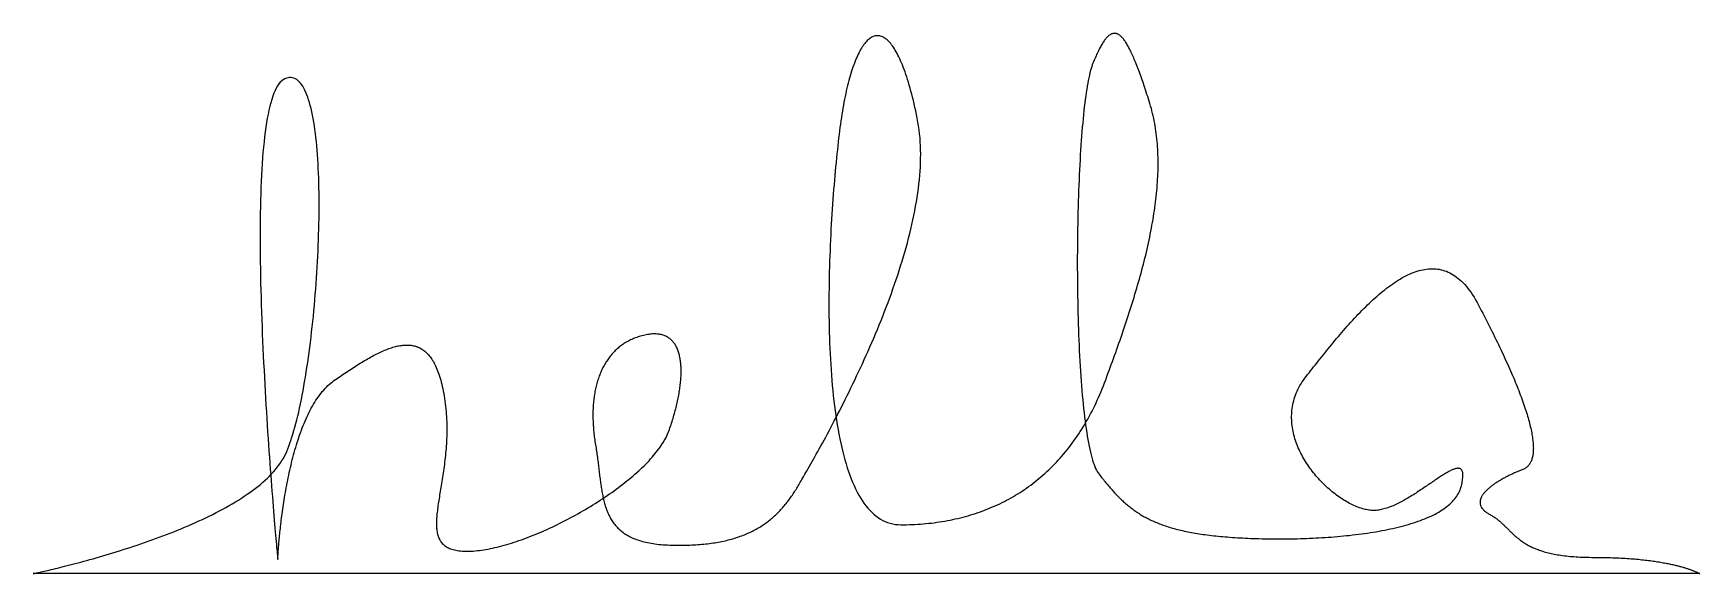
# Model space of a CAD drawing. Extents: x 0 to 545, y 0 to 177.
import ezdxf

# ---------------------------------------------------------------- set-up
doc = ezdxf.new("R2010")
doc.units = 0
doc.layers.get('0').update_dxf_attribs({"linetype": 'CONTINUOUS'})
doc.layers.add('1', color=7, linetype='CONTINUOUS')

msp = doc.modelspace()

# ---------------------------------------------------------------- linework, layer by layer
at = {"color": 30}
msp.add_polyline3d([(0, 0, 0), (0.02253, 0.00466, 0), (0.08955, 0.01861, 0), (0.20021, 0.04182, 0), (0.35363, 0.07427, 0), (0.54897, 0.11592, 0), (0.78536, 0.16674, 0), (1.06194, 0.2267, 0), (1.37785, 0.29577, 0), (1.73224, 0.37392, 0), (2.12424, 0.46112, 0), (2.553, 0.55734, 0), (3.01766, 0.66255, 0), (3.51735, 0.77672, 0), (4.05122, 0.89981, 0), (4.6184, 1.0318, 0), (5.21804, 1.17266, 0), (5.84929, 1.32235, 0), (6.51127, 1.48084, 0), (7.20313, 1.64811, 0), (7.92401, 1.82413, 0), (8.67305, 2.00886, 0), (9.44939, 2.20227, 0), (10.2522, 2.40433, 0), (11.0805, 2.61502, 0), (11.9336, 2.8343, 0), (12.8106, 3.06214, 0), (13.7105, 3.2985, 0), (14.6326, 3.54337, 0), (15.576, 3.79671, 0), (16.5398, 4.05848, 0), (17.5232, 4.32867, 0), (18.5253, 4.60723, 0), (19.5452, 4.89414, 0), (20.5821, 5.18936, 0), (21.6352, 5.49287, 0), (22.7035, 5.80464, 0), (23.7862, 6.12463, 0), (24.8825, 6.45281, 0), (25.9915, 6.78916, 0), (27.1123, 7.13365, 0), (28.244, 7.48623, 0), (29.3859, 7.84689, 0), (30.5371, 8.21559, 0), (31.6966, 8.5923, 0), (32.8636, 8.97699, 0), (34.0374, 9.36963, 0), (35.2169, 9.77019, 0), (36.4014, 10.1786, 0), (37.59, 10.5949, 0), (38.7819, 11.0191, 0), (39.9761, 11.451, 0), (41.1718, 11.8907, 0), (42.3682, 12.3381, 0), (43.5644, 12.7933, 0), (44.7595, 13.2561, 0), (45.9527, 13.7266, 0), (47.1432, 14.2046, 0), (48.3299, 14.6903, 0), (49.5122, 15.1835, 0), (50.6892, 15.6842, 0), (51.8599, 16.1925, 0), (53.0235, 16.7081, 0), (54.1792, 17.2313, 0), (55.3261, 17.7618, 0), (56.4634, 18.2997, 0), (57.5901, 18.8449, 0), (58.7055, 19.3974, 0), (59.8086, 19.9572, 0), (60.8986, 20.5243, 0), (61.9747, 21.0986, 0), (63.036, 21.6801, 0), (64.0816, 22.2687, 0), (65.1107, 22.8644, 0), (66.1223, 23.4673, 0), (67.1158, 24.0772, 0), (68.0901, 24.6941, 0), (69.0444, 25.318, 0), (69.9779, 25.949, 0), (70.8898, 26.5868, 0), (71.7791, 27.2316, 0), (72.6449, 27.8832, 0), (73.4866, 28.5417, 0), (74.303, 29.2071, 0), (75.0935, 29.8792, 0), (75.8572, 30.558, 0), (76.5932, 31.2436, 0), (77.3006, 31.9359, 0), (77.9785, 32.6349, 0), (78.6262, 33.3405, 0), (79.2427, 34.0527, 0), (79.8273, 34.7715, 0), (80.379, 35.4968, 0), (80.8969, 36.2287, 0), (81.3803, 36.967, 0), (81.8283, 37.7118, 0), (82.2399, 38.463, 0), (82.6144, 39.2206, 0), (82.9636, 40.0004, 0), (83.3088, 40.8291, 0), (83.6505, 41.706, 0), (83.9885, 42.6297, 0), (84.3226, 43.5992, 0), (84.6527, 44.613, 0), (84.9788, 45.67, 0), (85.3006, 46.769, 0), (85.6182, 47.9087, 0), (85.9313, 49.0879, 0), (86.2399, 50.3053, 0), (86.5438, 51.5596, 0), (86.8429, 52.8498, 0), (87.1371, 54.1744, 0), (87.4263, 55.5323, 0), (87.7103, 56.9223, 0), (87.9891, 58.343, 0), (88.2625, 59.7933, 0), (88.5304, 61.2719, 0), (88.7927, 62.7776, 0), (89.0493, 64.3092, 0), (89.3, 65.8653, 0), (89.5448, 67.4448, 0), (89.7835, 69.0464, 0), (90.016, 70.6689, 0), (90.2421, 72.311, 0), (90.4618, 73.9716, 0), (90.675, 75.6493, 0), (90.8815, 77.343, 0), (91.0812, 79.0513, 0), (91.274, 80.7731, 0), (91.4598, 82.507, 0), (91.6385, 84.252, 0), (91.8098, 86.0067, 0), (91.9738, 87.7699, 0), (92.1303, 89.5403, 0), (92.2792, 91.3168, 0), (92.4204, 93.098, 0), (92.5537, 94.8828, 0), (92.6791, 96.6698, 0), (92.7963, 98.458, 0), (92.9054, 100.246, 0), (93.0061, 102.032, 0), (93.0984, 103.816, 0), (93.1821, 105.596, 0), (93.2572, 107.371, 0), (93.3235, 109.14, 0), (93.3808, 110.9, 0), (93.4292, 112.652, 0), (93.4684, 114.394, 0), (93.4983, 116.125, 0), (93.5189, 117.843, 0), (93.5299, 119.547, 0), (93.5313, 121.236, 0), (93.523, 122.909, 0), (93.5049, 124.564, 0), (93.4768, 126.201, 0), (93.4386, 127.817, 0), (93.3901, 129.413, 0), (93.3314, 130.986, 0), (93.2622, 132.535, 0), (93.1825, 134.059, 0), (93.0921, 135.557, 0), (92.9909, 137.027, 0), (92.8788, 138.469, 0), (92.7556, 139.881, 0), (92.6213, 141.262, 0), (92.4758, 142.61, 0), (92.3188, 143.925, 0), (92.1504, 145.205, 0), (91.9703, 146.448, 0), (91.7785, 147.655, 0), (91.5749, 148.823, 0), (91.3592, 149.951, 0), (91.1315, 151.038, 0), (90.8916, 152.082, 0), (90.6393, 153.083, 0), (90.3747, 154.04, 0), (90.0974, 154.95, 0), (89.8075, 155.813, 0), (89.5047, 156.627, 0), (89.1891, 157.392, 0), (88.8604, 158.106, 0), (88.5186, 158.767, 0), (88.1635, 159.375, 0), (87.795, 159.929, 0), (87.413, 160.426, 0), (87.0174, 160.867, 0), (86.6081, 161.248, 0), (86.1849, 161.571, 0), (85.7477, 161.832, 0), (85.2965, 162.031, 0), (84.831, 162.167, 0), (84.3512, 162.238, 0), (83.8569, 162.244, 0), (83.3481, 162.182, 0), (82.8246, 162.052, 0), (82.295, 161.847, 0), (81.784, 161.552, 0), (81.2928, 161.168, 0), (80.8212, 160.696, 0), (80.3687, 160.14, 0), (79.9351, 159.5, 0), (79.5202, 158.779, 0), (79.1235, 157.979, 0), (78.7449, 157.101, 0), (78.3839, 156.148, 0), (78.0403, 155.121, 0), (77.7138, 154.022, 0), (77.4041, 152.854, 0), (77.1108, 151.618, 0), (76.8336, 150.316, 0), (76.5724, 148.951, 0), (76.3266, 147.523, 0), (76.0962, 146.036, 0), (75.8806, 144.49, 0), (75.6797, 142.889, 0), (75.4931, 141.233, 0), (75.3206, 139.525, 0), (75.1617, 137.767, 0), (75.0163, 135.961, 0), (74.8839, 134.108, 0), (74.7644, 132.211, 0), (74.6574, 130.271, 0), (74.5625, 128.291, 0), (74.4795, 126.272, 0), (74.4081, 124.216, 0), (74.348, 122.126, 0), (74.2989, 120.003, 0), (74.2604, 117.849, 0), (74.2323, 115.666, 0), (74.2142, 113.456, 0), (74.2058, 111.221, 0), (74.207, 108.963, 0), (74.2172, 106.684, 0), (74.2363, 104.386, 0), (74.2639, 102.07, 0), (74.2997, 99.7394, 0), (74.3434, 97.3952, 0), (74.3947, 95.0396, 0), (74.4534, 92.6745, 0), (74.519, 90.3018, 0), (74.5913, 87.9235, 0), (74.67, 85.5416, 0), (74.7548, 83.1579, 0), (74.8454, 80.7744, 0), (74.9414, 78.3932, 0), (75.0426, 76.016, 0), (75.1487, 73.6448, 0), (75.2593, 71.2816, 0), (75.3742, 68.9284, 0), (75.493, 66.587, 0), (75.6154, 64.2595, 0), (75.7412, 61.9476, 0), (75.87, 59.6535, 0), (76.0015, 57.379, 0), (76.1355, 55.1261, 0), (76.2715, 52.8967, 0), (76.4094, 50.6927, 0), (76.5488, 48.5162, 0), (76.6893, 46.3689, 0), (76.8308, 44.253, 0), (76.9728, 42.1703, 0), (77.1151, 40.1227, 0), (77.2574, 38.1123, 0), (77.3993, 36.1409, 0), (77.5406, 34.2105, 0), (77.681, 32.323, 0), (77.8201, 30.4803, 0), (77.9577, 28.6845, 0), (78.0934, 26.9375, 0), (78.2269, 25.2411, 0), (78.358, 23.5974, 0), (78.4863, 22.0082, 0), (78.6115, 20.4756, 0), (78.7333, 19.0014, 0), (78.8515, 17.5877, 0), (78.9656, 16.2362, 0), (79.0754, 14.9491, 0), (79.1807, 13.7282, 0), (79.281, 12.5754, 0), (79.3761, 11.4928, 0), (79.4657, 10.4822, 0), (79.5494, 9.54557, 0), (79.627, 8.6849, 0), (79.6982, 7.9021, 0), (79.7626, 7.19912, 0), (79.82, 6.57789, 0), (79.87, 6.04036, 0), (79.9124, 5.58847, 0), (79.9468, 5.22417, 0), (79.9729, 4.94938, 0), (79.9904, 4.76606, 0), (79.9991, 4.67614, 0), (80.0002, 4.67129, 0), (80.0016, 4.70273, 0), (80.0044, 4.76341, 0), (80.0087, 4.85279, 0), (80.0145, 4.97032, 0), (80.022, 5.11546, 0), (80.0312, 5.28766, 0), (80.0423, 5.48638, 0), (80.0552, 5.71107, 0), (80.0701, 5.96119, 0), (80.0871, 6.23619, 0), (80.1062, 6.53552, 0), (80.1276, 6.85864, 0), (80.1512, 7.20501, 0), (80.1773, 7.57408, 0), (80.2058, 7.9653, 0), (80.2369, 8.37813, 0), (80.2707, 8.81202, 0), (80.3072, 9.26643, 0), (80.3464, 9.74082, 0), (80.3886, 10.2346, 0), (80.4338, 10.7473, 0), (80.482, 11.2784, 0), (80.5333, 11.8272, 0), (80.5879, 12.3932, 0), (80.6458, 12.976, 0), (80.707, 13.5749, 0), (80.7718, 14.1895, 0), (80.8401, 14.8191, 0), (80.912, 15.4632, 0), (80.9877, 16.1213, 0), (81.0671, 16.7928, 0), (81.1505, 17.4772, 0), (81.2378, 18.174, 0), (81.3292, 18.8825, 0), (81.4247, 19.6023, 0), (81.5244, 20.3328, 0), (81.6284, 21.0734, 0), (81.7369, 21.8237, 0), (81.8497, 22.583, 0), (81.9672, 23.3508, 0), (82.0892, 24.1266, 0), (82.216, 24.9099, 0), (82.3476, 25.7, 0), (82.4841, 26.4965, 0), (82.6255, 27.2987, 0), (82.772, 28.1063, 0), (82.9236, 28.9185, 0), (83.0804, 29.7348, 0), (83.2425, 30.5548, 0), (83.41, 31.3779, 0), (83.5829, 32.2035, 0), (83.7614, 33.031, 0), (83.9456, 33.86, 0), (84.1354, 34.6899, 0), (84.331, 35.5201, 0), (84.5326, 36.3501, 0), (84.74, 37.1793, 0), (84.9535, 38.0073, 0), (85.1732, 38.8334, 0), (85.399, 39.6572, 0), (85.6311, 40.478, 0), (85.8697, 41.2953, 0), (86.1146, 42.1086, 0), (86.3661, 42.9173, 0), (86.6243, 43.7209, 0), (86.8891, 44.5189, 0), (87.1607, 45.3107, 0), (87.4392, 46.0957, 0), (87.7247, 46.8734, 0), (88.0171, 47.6433, 0), (88.3167, 48.4048, 0), (88.6236, 49.1573, 0), (88.9376, 49.9004, 0), (89.2591, 50.6335, 0), (89.588, 51.356, 0), (89.9245, 52.0674, 0), (90.2685, 52.7671, 0), (90.6203, 53.4546, 0), (90.9798, 54.1294, 0), (91.3473, 54.7909, 0), (91.7226, 55.4386, 0), (92.106, 56.0718, 0), (92.4975, 56.6902, 0), (92.8972, 57.293, 0), (93.3052, 57.8799, 0), (93.7216, 58.4502, 0), (94.1464, 59.0033, 0), (94.5797, 59.5389, 0), (95.0216, 60.0562, 0), (95.4723, 60.5547, 0), (95.9317, 61.034, 0), (96.4, 61.4935, 0), (96.8772, 61.9325, 0), (97.3634, 62.3506, 0), (97.8588, 62.7473, 0), (98.3633, 63.1219, 0), (98.8763, 63.4758, 0), (99.3902, 63.8249, 0), (99.9031, 64.1729, 0), (100.415, 64.5194, 0), (100.926, 64.8642, 0), (101.436, 65.2071, 0), (101.944, 65.5479, 0), (102.451, 65.8863, 0), (102.957, 66.222, 0), (103.462, 66.5549, 0), (103.965, 66.8847, 0), (104.466, 67.2112, 0), (104.966, 67.5341, 0), (105.465, 67.8531, 0), (105.961, 68.1681, 0), (106.456, 68.4787, 0), (106.949, 68.7849, 0), (107.44, 69.0862, 0), (107.929, 69.3825, 0), (108.416, 69.6736, 0), (108.901, 69.9591, 0), (109.383, 70.2389, 0), (109.864, 70.5128, 0), (110.342, 70.7804, 0), (110.818, 71.0415, 0), (111.291, 71.2959, 0), (111.762, 71.5434, 0), (112.23, 71.7837, 0), (112.695, 72.0166, 0), (113.158, 72.2418, 0), (113.618, 72.4591, 0), (114.075, 72.6683, 0), (114.53, 72.8691, 0), (114.981, 73.0612, 0), (115.429, 73.2445, 0), (115.875, 73.4187, 0), (116.317, 73.5835, 0), (116.755, 73.7388, 0), (117.191, 73.8842, 0), (117.623, 74.0196, 0), (118.052, 74.1447, 0), (118.477, 74.2592, 0), (118.899, 74.363, 0), (119.317, 74.4557, 0), (119.731, 74.5371, 0), (120.142, 74.6071, 0), (120.549, 74.6653, 0), (120.952, 74.7115, 0), (121.351, 74.7455, 0), (121.746, 74.7671, 0), (122.136, 74.7759, 0), (122.523, 74.7718, 0), (122.906, 74.7545, 0), (123.284, 74.7238, 0), (123.658, 74.6795, 0), (124.027, 74.6212, 0), (124.392, 74.5488, 0), (124.753, 74.462, 0), (125.109, 74.3605, 0), (125.46, 74.2443, 0), (125.806, 74.1129, 0), (126.148, 73.9661, 0), (126.485, 73.8038, 0), (126.817, 73.6257, 0), (127.143, 73.4315, 0), (127.465, 73.221, 0), (127.782, 72.994, 0), (128.093, 72.7501, 0), (128.4, 72.4893, 0), (128.701, 72.2112, 0), (128.996, 71.9156, 0), (129.286, 71.6022, 0), (129.571, 71.2709, 0), (129.85, 70.9214, 0), (130.123, 70.5533, 0), (130.39, 70.1666, 0), (130.652, 69.761, 0), (130.908, 69.3361, 0), (131.158, 68.8919, 0), (131.402, 68.4279, 0), (131.64, 67.9441, 0), (131.872, 67.4401, 0), (132.098, 66.9158, 0), (132.317, 66.3708, 0), (132.531, 65.805, 0), (132.737, 65.2181, 0), (132.938, 64.6098, 0), (133.132, 63.98, 0), (133.319, 63.3283, 0), (133.5, 62.6545, 0), (133.674, 61.9585, 0), (133.841, 61.2399, 0), (134.001, 60.4986, 0), (134.155, 59.7342, 0), (134.301, 58.9466, 0), (134.441, 58.1354, 0), (134.573, 57.3005, 0), (134.698, 56.4426, 0), (134.812, 55.5812, 0), (134.913, 54.7242, 0), (135.002, 53.8716, 0), (135.078, 53.0235, 0), (135.144, 52.1801, 0), (135.198, 51.3415, 0), (135.241, 50.5077, 0), (135.274, 49.6788, 0), (135.297, 48.8549, 0), (135.31, 48.0362, 0), (135.314, 47.2227, 0), (135.309, 46.4145, 0), (135.295, 45.6118, 0), (135.274, 44.8145, 0), (135.244, 44.0229, 0), (135.207, 43.2369, 0), (135.163, 42.4568, 0), (135.113, 41.6825, 0), (135.056, 40.9143, 0), (134.993, 40.1521, 0), (134.924, 39.3961, 0), (134.851, 38.6464, 0), (134.773, 37.9031, 0), (134.69, 37.1662, 0), (134.603, 36.4359, 0), (134.513, 35.7123, 0), (134.419, 34.9954, 0), (134.322, 34.2854, 0), (134.223, 33.5823, 0), (134.122, 32.8863, 0), (134.019, 32.1974, 0), (133.914, 31.5157, 0), (133.809, 30.8414, 0), (133.702, 30.1746, 0), (133.596, 29.5152, 0), (133.49, 28.8635, 0), (133.384, 28.2195, 0), (133.279, 27.5833, 0), (133.175, 26.955, 0), (133.072, 26.3347, 0), (132.972, 25.7225, 0), (132.874, 25.1185, 0), (132.779, 24.5228, 0), (132.687, 23.9356, 0), (132.598, 23.3567, 0), (132.513, 22.7865, 0), (132.432, 22.225, 0), (132.356, 21.6722, 0), (132.285, 21.1283, 0), (132.219, 20.5933, 0), (132.159, 20.0675, 0), (132.105, 19.5508, 0), (132.058, 19.0433, 0), (132.017, 18.5452, 0), (131.984, 18.0565, 0), (131.958, 17.5774, 0), (131.94, 17.1079, 0), (131.931, 16.6481, 0), (131.93, 16.1982, 0), (131.938, 15.7582, 0), (131.956, 15.3282, 0), (131.984, 14.9084, 0), (132.022, 14.4987, 0), (132.07, 14.0994, 0), (132.13, 13.7105, 0), (132.2, 13.3321, 0), (132.283, 12.9642, 0), (132.377, 12.6071, 0), (132.484, 12.2607, 0), (132.604, 11.9253, 0), (132.737, 11.6008, 0), (132.884, 11.2874, 0), (133.045, 10.9852, 0), (133.22, 10.6942, 0), (133.41, 10.4146, 0), (133.615, 10.1465, 0), (133.835, 9.88993, 0), (134.071, 9.64502, 0), (134.323, 9.41185, 0), (134.592, 9.19053, 0), (134.878, 8.98114, 0), (135.182, 8.7838, 0), (135.503, 8.59859, 0), (135.842, 8.42561, 0), (136.2, 8.26495, 0), (136.576, 8.11672, 0), (136.972, 7.98101, 0), (137.387, 7.8579, 0), (137.822, 7.74751, 0), (138.278, 7.64992, 0), (138.754, 7.56523, 0), (139.252, 7.49354, 0), (139.771, 7.43495, 0), (140.312, 7.38954, 0), (140.875, 7.35742, 0), (141.46, 7.33868, 0), (142.069, 7.33342, 0), (142.694, 7.34219, 0), (143.332, 7.36515, 0), (143.981, 7.40213, 0), (144.642, 7.45294, 0), (145.315, 7.51738, 0), (145.998, 7.59528, 0), (146.692, 7.68644, 0), (147.396, 7.79067, 0), (148.11, 7.9078, 0), (148.834, 8.03762, 0), (149.566, 8.17996, 0), (150.308, 8.33463, 0), (151.058, 8.50143, 0), (151.816, 8.68018, 0), (152.581, 8.8707, 0), (153.354, 9.07279, 0), (154.134, 9.28627, 0), (154.921, 9.51095, 0), (155.714, 9.74665, 0), (156.513, 9.99316, 0), (157.318, 10.2503, 0), (158.128, 10.5179, 0), (158.942, 10.7958, 0), (159.762, 11.0837, 0), (160.585, 11.3816, 0), (161.413, 11.6891, 0), (162.243, 12.0061, 0), (163.077, 12.3325, 0), (163.914, 12.668, 0), (164.753, 13.0124, 0), (165.594, 13.3657, 0), (166.437, 13.7274, 0), (167.282, 14.0976, 0), (168.127, 14.476, 0), (168.973, 14.8624, 0), (169.819, 15.2566, 0), (170.666, 15.6584, 0), (171.512, 16.0677, 0), (172.357, 16.4842, 0), (173.201, 16.9079, 0), (174.043, 17.3384, 0), (174.884, 17.7756, 0), (175.723, 18.2193, 0), (176.559, 18.6693, 0), (177.392, 19.1255, 0), (178.222, 19.5876, 0), (179.048, 20.0555, 0), (179.871, 20.529, 0), (180.689, 21.0078, 0), (181.502, 21.4918, 0), (182.311, 21.9809, 0), (183.114, 22.4748, 0), (183.912, 22.9733, 0), (184.703, 23.4762, 0), (185.488, 23.9834, 0), (186.266, 24.4947, 0), (187.037, 25.0099, 0), (187.801, 25.5287, 0), (188.557, 26.0511, 0), (189.305, 26.5768, 0), (190.044, 27.1056, 0), (190.774, 27.6374, 0), (191.495, 28.1719, 0), (192.207, 28.709, 0), (192.908, 29.2485, 0), (193.599, 29.7902, 0), (194.28, 30.3338, 0), (194.949, 30.8793, 0), (195.608, 31.4265, 0), (196.254, 31.9751, 0), (196.889, 32.5249, 0), (197.511, 33.0758, 0), (198.12, 33.6276, 0), (198.716, 34.1801, 0), (199.299, 34.7331, 0), (199.868, 35.2864, 0), (200.422, 35.8398, 0), (200.962, 36.3932, 0), (201.488, 36.9464, 0), (201.998, 37.4991, 0), (202.492, 38.0512, 0), (202.97, 38.6025, 0), (203.433, 39.1528, 0), (203.878, 39.7019, 0), (204.307, 40.2497, 0), (204.718, 40.7959, 0), (205.111, 41.3403, 0), (205.486, 41.8828, 0), (205.843, 42.4232, 0), (206.181, 42.9613, 0), (206.5, 43.4969, 0), (206.8, 44.0298, 0), (207.08, 44.5599, 0), (207.339, 45.0869, 0), (207.578, 45.6106, 0), (207.796, 46.1309, 0), (207.993, 46.6476, 0), (208.177, 47.1627, 0), (208.357, 47.6784, 0), (208.534, 48.1947, 0), (208.707, 48.7114, 0), (208.876, 49.2284, 0), (209.042, 49.7455, 0), (209.204, 50.2626, 0), (209.362, 50.7794, 0), (209.517, 51.296, 0), (209.667, 51.812, 0), (209.813, 52.3274, 0), (209.955, 52.8421, 0), (210.093, 53.3558, 0), (210.227, 53.8684, 0), (210.356, 54.3798, 0), (210.481, 54.8899, 0), (210.602, 55.3984, 0), (210.718, 55.9053, 0), (210.83, 56.4103, 0), (210.936, 56.9134, 0), (211.039, 57.4143, 0), (211.136, 57.913, 0), (211.229, 58.4093, 0), (211.316, 58.9031, 0), (211.399, 59.3941, 0), (211.477, 59.8823, 0), (211.55, 60.3674, 0), (211.617, 60.8494, 0), (211.679, 61.3282, 0), (211.736, 61.8034, 0), (211.788, 62.2751, 0), (211.834, 62.743, 0), (211.875, 63.207, 0), (211.91, 63.667, 0), (211.94, 64.1228, 0), (211.963, 64.5743, 0), (211.982, 65.0213, 0), (211.994, 65.4636, 0), (212, 65.9011, 0), (212.001, 66.3338, 0), (211.995, 66.7613, 0), (211.984, 67.1836, 0), (211.966, 67.6006, 0), (211.942, 68.012, 0), (211.912, 68.4177, 0), (211.876, 68.8176, 0), (211.833, 69.2116, 0), (211.783, 69.5994, 0), (211.727, 69.981, 0), (211.665, 70.3561, 0), (211.596, 70.7247, 0), (211.52, 71.0866, 0), (211.437, 71.4416, 0), (211.348, 71.7896, 0), (211.251, 72.1304, 0), (211.148, 72.464, 0), (211.037, 72.79, 0), (210.92, 73.1085, 0), (210.795, 73.4193, 0), (210.663, 73.7221, 0), (210.524, 74.0169, 0), (210.377, 74.3035, 0), (210.223, 74.5817, 0), (210.061, 74.8515, 0), (209.892, 75.1126, 0), (209.715, 75.3649, 0), (209.53, 75.6083, 0), (209.338, 75.8426, 0), (209.138, 76.0677, 0), (208.93, 76.2834, 0), (208.714, 76.4896, 0), (208.489, 76.6861, 0), (208.257, 76.8727, 0), (208.017, 77.0494, 0), (207.768, 77.216, 0), (207.511, 77.3723, 0), (207.246, 77.5181, 0), (206.972, 77.6534, 0), (206.69, 77.778, 0), (206.399, 77.8917, 0), (206.1, 77.9944, 0), (205.792, 78.086, 0), (205.475, 78.1662, 0), (205.149, 78.235, 0), (204.815, 78.2921, 0), (204.471, 78.3376, 0), (204.119, 78.3711, 0), (203.757, 78.3925, 0), (203.387, 78.4018, 0), (203.007, 78.3987, 0), (202.617, 78.3831, 0), (202.219, 78.3549, 0), (201.811, 78.3138, 0), (201.394, 78.2599, 0), (200.967, 78.1928, 0), (200.53, 78.1125, 0), (200.084, 78.0188, 0), (199.633, 77.9135, 0), (199.189, 77.8004, 0), (198.751, 77.6796, 0), (198.32, 77.5512, 0), (197.896, 77.4152, 0), (197.478, 77.2718, 0), (197.066, 77.121, 0), (196.661, 76.9629, 0), (196.262, 76.7975, 0), (195.87, 76.6249, 0), (195.484, 76.4453, 0), (195.105, 76.2586, 0), (194.732, 76.0649, 0), (194.365, 75.8643, 0), (194.005, 75.6569, 0), (193.65, 75.4428, 0), (193.303, 75.2219, 0), (192.961, 74.9945, 0), (192.626, 74.7605, 0), (192.297, 74.52, 0), (191.974, 74.2731, 0), (191.657, 74.02, 0), (191.347, 73.7605, 0), (191.042, 73.4949, 0), (190.744, 73.2231, 0), (190.452, 72.9453, 0), (190.165, 72.6615, 0), (189.885, 72.3718, 0), (189.611, 72.0763, 0), (189.343, 71.775, 0), (189.081, 71.4681, 0), (188.825, 71.1555, 0), (188.575, 70.8373, 0), (188.331, 70.5137, 0), (188.092, 70.1847, 0), (187.86, 69.8503, 0), (187.633, 69.5107, 0), (187.413, 69.1658, 0), (187.198, 68.8159, 0), (186.989, 68.4609, 0), (186.785, 68.1009, 0), (186.588, 67.736, 0), (186.396, 67.3662, 0), (186.21, 66.9917, 0), (186.029, 66.6125, 0), (185.854, 66.2286, 0), (185.685, 65.8402, 0), (185.522, 65.4473, 0), (185.364, 65.05, 0), (185.212, 64.6484, 0), (185.065, 64.2425, 0), (184.924, 63.8323, 0), (184.788, 63.4181, 0), (184.658, 62.9998, 0), (184.533, 62.5774, 0), (184.414, 62.1512, 0), (184.3, 61.7211, 0), (184.192, 61.2873, 0), (184.089, 60.8497, 0), (183.991, 60.4085, 0), (183.899, 59.9637, 0), (183.812, 59.5155, 0), (183.731, 59.0638, 0), (183.654, 58.6088, 0), (183.583, 58.1504, 0), (183.518, 57.6889, 0), (183.457, 57.2242, 0), (183.402, 56.7565, 0), (183.352, 56.2858, 0), (183.307, 55.8121, 0), (183.267, 55.3356, 0), (183.232, 54.8563, 0), (183.203, 54.3742, 0), (183.178, 53.8896, 0), (183.159, 53.4023, 0), (183.144, 52.9126, 0), (183.135, 52.4204, 0), (183.131, 51.9259, 0), (183.131, 51.4291, 0), (183.137, 50.93, 0), (183.147, 50.4288, 0), (183.163, 49.9256, 0), (183.183, 49.4203, 0), (183.208, 48.9131, 0), (183.239, 48.404, 0), (183.273, 47.8931, 0), (183.313, 47.3805, 0), (183.358, 46.8663, 0), (183.407, 46.3505, 0), (183.461, 45.8332, 0), (183.52, 45.3144, 0), (183.583, 44.7942, 0), (183.651, 44.2728, 0), (183.724, 43.7501, 0), (183.801, 43.2263, 0), (183.883, 42.7014, 0), (183.97, 42.1755, 0), (184.059, 41.6492, 0), (184.146, 41.1241, 0), (184.229, 40.6005, 0), (184.308, 40.0784, 0), (184.385, 39.558, 0), (184.46, 39.0393, 0), (184.531, 38.5224, 0), (184.601, 38.0074, 0), (184.668, 37.4943, 0), (184.733, 36.9832, 0), (184.797, 36.4743, 0), (184.86, 35.9675, 0), (184.921, 35.4631, 0), (184.982, 34.9609, 0), (185.041, 34.4613, 0), (185.101, 33.9641, 0), (185.159, 33.4695, 0), (185.218, 32.9776, 0), (185.277, 32.4884, 0), (185.336, 32.002, 0), (185.396, 31.5186, 0), (185.457, 31.0382, 0), (185.519, 30.5608, 0), (185.582, 30.0866, 0), (185.646, 29.6156, 0), (185.712, 29.1479, 0), (185.78, 28.6836, 0), (185.85, 28.2227, 0), (185.923, 27.7654, 0), (185.998, 27.3117, 0), (186.075, 26.8618, 0), (186.156, 26.4156, 0), (186.24, 25.9733, 0), (186.327, 25.5349, 0), (186.418, 25.1005, 0), (186.513, 24.6703, 0), (186.612, 24.2442, 0), (186.715, 23.8224, 0), (186.823, 23.4049, 0), (186.936, 22.9919, 0), (187.053, 22.5833, 0), (187.176, 22.1794, 0), (187.304, 21.7801, 0), (187.437, 21.3855, 0), (187.577, 20.9958, 0), (187.722, 20.6109, 0), (187.874, 20.231, 0), (188.033, 19.8562, 0), (188.198, 19.4866, 0), (188.37, 19.1221, 0), (188.549, 18.763, 0), (188.735, 18.4092, 0), (188.929, 18.0608, 0), (189.131, 17.718, 0), (189.341, 17.3809, 0), (189.559, 17.0494, 0), (189.786, 16.7237, 0), (190.021, 16.4038, 0), (190.265, 16.0899, 0), (190.518, 15.782, 0), (190.781, 15.4802, 0), (191.053, 15.1846, 0), (191.335, 14.8952, 0), (191.627, 14.6121, 0), (191.929, 14.3355, 0), (192.242, 14.0653, 0), (192.565, 13.8017, 0), (192.899, 13.5448, 0), (193.245, 13.2946, 0), (193.601, 13.0512, 0), (193.969, 12.8147, 0), (194.349, 12.5851, 0), (194.741, 12.3627, 0), (195.145, 12.1473, 0), (195.561, 11.9391, 0), (195.99, 11.7383, 0), (196.432, 11.5448, 0), (196.887, 11.3587, 0), (197.355, 11.1802, 0), (197.836, 11.0093, 0), (198.332, 10.846, 0), (198.841, 10.6905, 0), (199.365, 10.5429, 0), (199.902, 10.4032, 0), (200.455, 10.2715, 0), (201.022, 10.1479, 0), (201.604, 10.0324, 0), (202.202, 9.92521, 0), (202.815, 9.82631, 0), (203.444, 9.73582, 0), (204.088, 9.65381, 0), (204.749, 9.58036, 0), (205.426, 9.51555, 0), (206.12, 9.45945, 0), (206.83, 9.41216, 0), (207.557, 9.37375, 0), (208.302, 9.3443, 0), (209.06, 9.3234, 0), (209.813, 9.30841, 0), (210.556, 9.29889, 0), (211.29, 9.29481, 0), (212.015, 9.29615, 0), (212.73, 9.30289, 0), (213.438, 9.31499, 0), (214.136, 9.33242, 0), (214.825, 9.35517, 0), (215.506, 9.38321, 0), (216.178, 9.41651, 0), (216.842, 9.45504, 0), (217.497, 9.49878, 0), (218.144, 9.54771, 0), (218.783, 9.60178, 0), (219.414, 9.66099, 0), (220.036, 9.7253, 0), (220.65, 9.79469, 0), (221.257, 9.86913, 0), (221.856, 9.9486, 0), (222.446, 10.0331, 0), (223.029, 10.1225, 0), (223.605, 10.2169, 0), (224.173, 10.3162, 0), (224.733, 10.4204, 0), (225.286, 10.5295, 0), (225.832, 10.6434, 0), (226.37, 10.7621, 0), (226.902, 10.8856, 0), (227.426, 11.0139, 0), (227.943, 11.1469, 0), (228.453, 11.2846, 0), (228.957, 11.427, 0), (229.454, 11.5741, 0), (229.943, 11.7258, 0), (230.427, 11.8821, 0), (230.904, 12.043, 0), (231.374, 12.2084, 0), (231.838, 12.3784, 0), (232.296, 12.5529, 0), (232.747, 12.7318, 0), (233.192, 12.9152, 0), (233.632, 13.103, 0), (234.065, 13.2952, 0), (234.492, 13.4918, 0), (234.914, 13.6927, 0), (235.33, 13.898, 0), (235.74, 14.1075, 0), (236.144, 14.3213, 0), (236.543, 14.5394, 0), (236.937, 14.7616, 0), (237.325, 14.9881, 0), (237.708, 15.2187, 0), (238.086, 15.4534, 0), (238.458, 15.6923, 0), (238.826, 15.9352, 0), (239.189, 16.1822, 0), (239.546, 16.4332, 0), (239.899, 16.6882, 0), (240.247, 16.9472, 0), (240.591, 17.2102, 0), (240.93, 17.4771, 0), (241.264, 17.7479, 0), (241.595, 18.0225, 0), (241.92, 18.301, 0), (242.242, 18.5833, 0), (242.559, 18.8695, 0), (242.872, 19.1593, 0), (243.181, 19.453, 0), (243.487, 19.7503, 0), (243.788, 20.0513, 0), (244.085, 20.356, 0), (244.379, 20.6644, 0), (244.67, 20.9763, 0), (244.956, 21.2918, 0), (245.239, 21.6109, 0), (245.519, 21.9336, 0), (245.796, 22.2597, 0), (246.069, 22.5893, 0), (246.339, 22.9224, 0), (246.606, 23.2589, 0), (246.87, 23.5988, 0), (247.131, 23.942, 0), (247.39, 24.2886, 0), (247.645, 24.6386, 0), (247.898, 24.9918, 0), (248.148, 25.3483, 0), (248.396, 25.7081, 0), (248.641, 26.0711, 0), (248.884, 26.4373, 0), (249.124, 26.8066, 0), (249.363, 27.1791, 0), (249.599, 27.5547, 0), (249.833, 27.9333, 0), (250.065, 28.3151, 0), (250.295, 28.6999, 0), (250.524, 29.0876, 0), (250.752, 29.4806, 0), (250.996, 29.9014, 0), (251.259, 30.3558, 0), (251.542, 30.8433, 0), (251.843, 31.3633, 0), (252.163, 31.9154, 0), (252.5, 32.499, 0), (252.854, 33.1135, 0), (253.224, 33.7585, 0), (253.611, 34.4334, 0), (254.013, 35.1376, 0), (254.429, 35.8708, 0), (254.861, 36.6322, 0), (255.306, 37.4215, 0), (255.765, 38.238, 0), (256.236, 39.0813, 0), (256.72, 39.9508, 0), (257.216, 40.8459, 0), (257.723, 41.7663, 0), (258.241, 42.7112, 0), (258.769, 43.6803, 0), (259.307, 44.673, 0), (259.854, 45.6887, 0), (260.41, 46.7269, 0), (260.974, 47.7871, 0), (261.546, 48.8688, 0), (262.125, 49.9714, 0), (262.711, 51.0944, 0), (263.303, 52.2373, 0), (263.9, 53.3996, 0), (264.503, 54.5807, 0), (265.11, 55.7801, 0), (265.721, 56.9972, 0), (266.336, 58.2316, 0), (266.953, 59.4827, 0), (267.573, 60.75, 0), (268.196, 62.033, 0), (268.819, 63.3311, 0), (269.444, 64.6438, 0), (270.069, 65.9705, 0), (270.694, 67.3108, 0), (271.318, 68.6642, 0), (271.941, 70.03, 0), (272.563, 71.4078, 0), (273.182, 72.797, 0), (273.799, 74.1971, 0), (274.412, 75.6076, 0), (275.022, 77.028, 0), (275.627, 78.4577, 0), (276.228, 79.8962, 0), (276.823, 81.3429, 0), (277.413, 82.7974, 0), (277.996, 84.2591, 0), (278.573, 85.7275, 0), (279.142, 87.202, 0), (279.703, 88.6822, 0), (280.256, 90.1675, 0), (280.799, 91.6573, 0), (281.334, 93.1512, 0), (281.858, 94.6486, 0), (282.372, 96.149, 0), (282.875, 97.6519, 0), (283.367, 99.1566, 0), (283.846, 100.663, 0), (284.313, 102.17, 0), (284.767, 103.677, 0), (285.207, 105.185, 0), (285.633, 106.691, 0), (286.044, 108.196, 0), (286.441, 109.7, 0), (286.821, 111.201, 0), (287.186, 112.7, 0), (287.534, 114.195, 0), (287.864, 115.686, 0), (288.177, 117.173, 0), (288.471, 118.655, 0), (288.747, 120.131, 0), (289.003, 121.602, 0), (289.24, 123.066, 0), (289.456, 124.522, 0), (289.652, 125.972, 0), (289.826, 127.413, 0), (289.978, 128.846, 0), (290.107, 130.269, 0), (290.214, 131.683, 0), (290.297, 133.086, 0), (290.357, 134.479, 0), (290.391, 135.861, 0), (290.401, 137.231, 0), (290.385, 138.588, 0), (290.344, 139.933, 0), (290.275, 141.264, 0), (290.18, 142.581, 0), (290.057, 143.884, 0), (289.905, 145.172, 0), (289.725, 146.444, 0), (289.516, 147.701, 0), (289.278, 148.94, 0), (289.029, 150.154, 0), (288.777, 151.339, 0), (288.522, 152.493, 0), (288.265, 153.619, 0), (288.005, 154.715, 0), (287.742, 155.783, 0), (287.477, 156.821, 0), (287.209, 157.831, 0), (286.94, 158.811, 0), (286.668, 159.764, 0), (286.394, 160.687, 0), (286.118, 161.582, 0), (285.839, 162.449, 0), (285.559, 163.288, 0), (285.278, 164.099, 0), (284.994, 164.882, 0), (284.709, 165.637, 0), (284.423, 166.364, 0), (284.135, 167.064, 0), (283.845, 167.736, 0), (283.554, 168.381, 0), (283.262, 168.998, 0), (282.969, 169.589, 0), (282.675, 170.152, 0), (282.38, 170.688, 0), (282.084, 171.198, 0), (281.788, 171.681, 0), (281.49, 172.137, 0), (281.192, 172.567, 0), (280.894, 172.971, 0), (280.594, 173.348, 0), (280.295, 173.699, 0), (279.995, 174.024, 0), (279.695, 174.324, 0), (279.395, 174.597, 0), (279.095, 174.845, 0), (278.795, 175.067, 0), (278.495, 175.264, 0), (278.195, 175.435, 0), (277.896, 175.582, 0), (277.597, 175.703, 0), (277.298, 175.799, 0), (277, 175.87, 0), (276.702, 175.917, 0), (276.405, 175.938, 0), (276.109, 175.936, 0), (275.814, 175.909, 0), (275.52, 175.857, 0), (275.227, 175.782, 0), (274.935, 175.682, 0), (274.644, 175.558, 0), (274.354, 175.411, 0), (274.066, 175.239, 0), (273.779, 175.044, 0), (273.494, 174.826, 0), (273.21, 174.584, 0), (272.928, 174.319, 0), (272.648, 174.031, 0), (272.37, 173.719, 0), (272.093, 173.385, 0), (271.819, 173.028, 0), (271.547, 172.648, 0), (271.276, 172.245, 0), (271.009, 171.82, 0), (270.743, 171.373, 0), (270.48, 170.903, 0), (270.22, 170.412, 0), (269.962, 169.898, 0), (269.707, 169.362, 0), (269.454, 168.804, 0), (269.205, 168.225, 0), (268.958, 167.624, 0), (268.714, 167.002, 0), (268.474, 166.358, 0), (268.237, 165.693, 0), (268.003, 165.007, 0), (267.772, 164.3, 0), (267.545, 163.572, 0), (267.321, 162.823, 0), (267.101, 162.054, 0), (266.884, 161.264, 0), (266.672, 160.453, 0), (266.463, 159.622, 0), (266.258, 158.771, 0), (266.057, 157.9, 0), (265.86, 157.009, 0), (265.667, 156.098, 0), (265.479, 155.167, 0), (265.295, 154.216, 0), (265.115, 153.246, 0), (264.94, 152.257, 0), (264.77, 151.248, 0), (264.604, 150.22, 0), (264.443, 149.172, 0), (264.287, 148.106, 0), (264.136, 147.021, 0), (263.989, 145.918, 0), (263.845, 144.785, 0), (263.701, 143.616, 0), (263.556, 142.413, 0), (263.412, 141.176, 0), (263.268, 139.906, 0), (263.126, 138.604, 0), (262.984, 137.272, 0), (262.843, 135.909, 0), (262.704, 134.518, 0), (262.567, 133.099, 0), (262.431, 131.653, 0), (262.298, 130.181, 0), (262.167, 128.685, 0), (262.039, 127.164, 0), (261.914, 125.621, 0), (261.792, 124.055, 0), (261.673, 122.469, 0), (261.558, 120.863, 0), (261.447, 119.238, 0), (261.339, 117.595, 0), (261.236, 115.935, 0), (261.138, 114.26, 0), (261.044, 112.569, 0), (260.956, 110.865, 0), (260.872, 109.147, 0), (260.794, 107.418, 0), (260.722, 105.678, 0), (260.656, 103.927, 0), (260.596, 102.168, 0), (260.542, 100.401, 0), (260.495, 98.6268, 0), (260.455, 96.8468, 0), (260.422, 95.0617, 0), (260.397, 93.2727, 0), (260.379, 91.4807, 0), (260.369, 89.6867, 0), (260.367, 87.8917, 0), (260.373, 86.0967, 0), (260.388, 84.3028, 0), (260.412, 82.5108, 0), (260.444, 80.7218, 0), (260.486, 78.9368, 0), (260.537, 77.1567, 0), (260.598, 75.3827, 0), (260.67, 73.6156, 0), (260.751, 71.8565, 0), (260.842, 70.1063, 0), (260.945, 68.3661, 0), (261.058, 66.6368, 0), (261.182, 64.9195, 0), (261.318, 63.2151, 0), (261.465, 61.5246, 0), (261.625, 59.849, 0), (261.796, 58.1894, 0), (261.98, 56.5467, 0), (262.176, 54.9219, 0), (262.385, 53.316, 0), (262.607, 51.73, 0), (262.842, 50.1649, 0), (263.091, 48.6217, 0), (263.353, 47.1013, 0), (263.629, 45.6049, 0), (263.92, 44.1333, 0), (264.225, 42.6876, 0), (264.545, 41.2687, 0), (264.879, 39.8777, 0), (265.229, 38.5156, 0), (265.594, 37.1832, 0), (265.975, 35.8818, 0), (266.372, 34.6121, 0), (266.784, 33.3753, 0), (267.213, 32.1724, 0), (267.659, 31.0042, 0), (268.121, 29.8718, 0), (268.601, 28.7763, 0), (269.097, 27.7186, 0), (269.611, 26.6996, 0), (270.143, 25.7205, 0), (270.693, 24.7821, 0), (271.261, 23.8855, 0), (271.848, 23.0317, 0), (272.453, 22.2217, 0), (273.077, 21.4564, 0), (273.72, 20.7369, 0), (274.383, 20.0642, 0), (275.065, 19.4392, 0), (275.767, 18.8629, 0), (276.489, 18.3364, 0), (277.232, 17.8606, 0), (277.995, 17.4366, 0), (278.778, 17.0653, 0), (279.583, 16.7476, 0), (280.409, 16.4847, 0), (281.257, 16.2775, 0), (282.127, 16.1271, 0), (283.018, 16.0343, 0), (283.931, 16.0002, 0), (284.856, 16.004, 0), (285.778, 16.0173, 0), (286.696, 16.04, 0), (287.61, 16.072, 0), (288.521, 16.1135, 0), (289.429, 16.1643, 0), (290.332, 16.2246, 0), (291.232, 16.2943, 0), (292.128, 16.3735, 0), (293.021, 16.4622, 0), (293.909, 16.5603, 0), (294.794, 16.668, 0), (295.674, 16.7852, 0), (296.551, 16.912, 0), (297.423, 17.0483, 0), (298.292, 17.1942, 0), (299.156, 17.3497, 0), (300.016, 17.5149, 0), (300.872, 17.6896, 0), (301.723, 17.8741, 0), (302.571, 18.0682, 0), (303.413, 18.272, 0), (304.252, 18.4854, 0), (305.085, 18.7087, 0), (305.915, 18.9416, 0), (306.739, 19.1843, 0), (307.559, 19.4368, 0), (308.375, 19.6991, 0), (309.185, 19.9712, 0), (309.991, 20.2532, 0), (310.792, 20.5449, 0), (311.589, 20.8466, 0), (312.38, 21.1581, 0), (313.166, 21.4795, 0), (313.947, 21.8109, 0), (314.724, 22.1521, 0), (315.495, 22.5034, 0), (316.261, 22.8645, 0), (317.021, 23.2357, 0), (317.777, 23.6169, 0), (318.527, 24.0081, 0), (319.272, 24.4093, 0), (320.011, 24.8206, 0), (320.745, 25.242, 0), (321.473, 25.6735, 0), (322.196, 26.115, 0), (322.913, 26.5667, 0), (323.625, 27.0286, 0), (324.331, 27.5006, 0), (325.031, 27.9827, 0), (325.726, 28.4751, 0), (326.414, 28.9777, 0), (327.097, 29.4905, 0), (327.774, 30.0136, 0), (328.445, 30.5469, 0), (329.109, 31.0905, 0), (329.768, 31.6444, 0), (330.421, 32.2087, 0), (331.067, 32.7832, 0), (331.707, 33.3681, 0), (332.341, 33.9634, 0), (332.969, 34.5691, 0), (333.59, 35.1852, 0), (334.205, 35.8117, 0), (334.813, 36.4486, 0), (335.415, 37.096, 0), (336.01, 37.7539, 0), (336.599, 38.4222, 0), (337.181, 39.1011, 0), (337.757, 39.7905, 0), (338.325, 40.4905, 0), (338.887, 41.201, 0), (339.442, 41.9221, 0), (339.99, 42.6537, 0), (340.531, 43.396, 0), (341.065, 44.149, 0), (341.593, 44.9125, 0), (342.113, 45.6868, 0), (342.626, 46.4717, 0), (343.131, 47.2674, 0), (343.63, 48.0737, 0), (344.121, 48.8908, 0), (344.605, 49.7186, 0), (345.082, 50.5572, 0), (345.551, 51.4066, 0), (346.012, 52.2669, 0), (346.466, 53.1379, 0), (346.913, 54.0198, 0), (347.352, 54.9125, 0), (347.783, 55.8161, 0), (348.207, 56.7306, 0), (348.623, 57.656, 0), (349.031, 58.5923, 0), (349.431, 59.5396, 0), (349.823, 60.4979, 0), (350.208, 61.4671, 0), (350.584, 62.4473, 0), (350.955, 63.4356, 0), (351.324, 64.4254, 0), (351.692, 65.4163, 0), (352.06, 66.4082, 0), (352.425, 67.4012, 0), (352.79, 68.3951, 0), (353.153, 69.3899, 0), (353.514, 70.3855, 0), (353.874, 71.3818, 0), (354.232, 72.3788, 0), (354.588, 73.3764, 0), (354.941, 74.3744, 0), (355.293, 75.373, 0), (355.642, 76.3719, 0), (355.989, 77.3711, 0), (356.334, 78.3705, 0), (356.675, 79.3702, 0), (357.014, 80.3699, 0), (357.35, 81.3697, 0), (357.684, 82.3694, 0), (358.014, 83.369, 0), (358.341, 84.3684, 0), (358.664, 85.3676, 0), (358.984, 86.3665, 0), (359.301, 87.3649, 0), (359.614, 88.363, 0), (359.923, 89.3604, 0), (360.228, 90.3573, 0), (360.529, 91.3536, 0), (360.826, 92.3491, 0), (361.119, 93.3437, 0), (361.408, 94.3375, 0), (361.692, 95.3304, 0), (361.971, 96.3222, 0), (362.246, 97.313, 0), (362.516, 98.3026, 0), (362.782, 99.291, 0), (363.042, 100.278, 0), (363.297, 101.264, 0), (363.547, 102.248, 0), (363.791, 103.231, 0), (364.03, 104.212, 0), (364.263, 105.192, 0), (364.491, 106.169, 0), (364.713, 107.145, 0), (364.929, 108.12, 0), (365.139, 109.092, 0), (365.342, 110.062, 0), (365.54, 111.03, 0), (365.731, 111.996, 0), (365.915, 112.96, 0), (366.093, 113.922, 0), (366.265, 114.881, 0), (366.429, 115.838, 0), (366.586, 116.792, 0), (366.737, 117.744, 0), (366.88, 118.693, 0), (367.016, 119.64, 0), (367.145, 120.584, 0), (367.266, 121.525, 0), (367.379, 122.463, 0), (367.485, 123.398, 0), (367.582, 124.33, 0), (367.672, 125.259, 0), (367.754, 126.184, 0), (367.828, 127.107, 0), (367.893, 128.026, 0), (367.95, 128.942, 0), (367.998, 129.854, 0), (368.038, 130.763, 0), (368.068, 131.668, 0), (368.09, 132.569, 0), (368.103, 133.467, 0), (368.107, 134.361, 0), (368.102, 135.251, 0), (368.087, 136.137, 0), (368.063, 137.019, 0), (368.03, 137.897, 0), (367.986, 138.771, 0), (367.933, 139.641, 0), (367.87, 140.506, 0), (367.797, 141.367, 0), (367.714, 142.224, 0), (367.621, 143.076, 0), (367.517, 143.923, 0), (367.403, 144.766, 0), (367.278, 145.604, 0), (367.143, 146.437, 0), (366.997, 147.266, 0), (366.839, 148.089, 0), (366.671, 148.908, 0), (366.492, 149.721, 0), (366.301, 150.529, 0), (366.099, 151.332, 0), (365.886, 152.13, 0), (365.661, 152.923, 0), (365.424, 153.71, 0), (365.178, 154.49, 0), (364.934, 155.257, 0), (364.692, 156.01, 0), (364.453, 156.75, 0), (364.216, 157.477, 0), (363.982, 158.189, 0), (363.749, 158.889, 0), (363.519, 159.574, 0), (363.291, 160.247, 0), (363.066, 160.905, 0), (362.842, 161.55, 0), (362.621, 162.182, 0), (362.401, 162.8, 0), (362.184, 163.405, 0), (361.969, 163.996, 0), (361.755, 164.573, 0), (361.543, 165.138, 0), (361.333, 165.688, 0), (361.125, 166.225, 0), (360.919, 166.749, 0), (360.714, 167.259, 0), (360.511, 167.756, 0), (360.31, 168.239, 0), (360.11, 168.709, 0), (359.911, 169.165, 0), (359.714, 169.608, 0), (359.519, 170.038, 0), (359.325, 170.453, 0), (359.132, 170.856, 0), (358.941, 171.245, 0), (358.75, 171.621, 0), (358.561, 171.983, 0), (358.373, 172.332, 0), (358.187, 172.667, 0), (358.001, 172.989, 0), (357.816, 173.298, 0), (357.633, 173.593, 0), (357.45, 173.875, 0), (357.268, 174.143, 0), (357.087, 174.398, 0), (356.907, 174.639, 0), (356.728, 174.868, 0), (356.549, 175.082, 0), (356.371, 175.284, 0), (356.194, 175.472, 0), (356.017, 175.647, 0), (355.841, 175.808, 0), (355.665, 175.956, 0), (355.49, 176.09, 0), (355.316, 176.212, 0), (355.141, 176.32, 0), (354.967, 176.414, 0), (354.793, 176.495, 0), (354.62, 176.563, 0), (354.446, 176.618, 0), (354.273, 176.659, 0), (354.1, 176.687, 0), (353.927, 176.702, 0), (353.754, 176.703, 0), (353.581, 176.691, 0), (353.408, 176.666, 0), (353.235, 176.627, 0), (353.062, 176.575, 0), (352.889, 176.51, 0), (352.715, 176.431, 0), (352.541, 176.34, 0), (352.367, 176.235, 0), (352.192, 176.116, 0), (352.017, 175.985, 0), (351.842, 175.84, 0), (351.666, 175.682, 0), (351.489, 175.51, 0), (351.312, 175.326, 0), (351.134, 175.128, 0), (350.956, 174.917, 0), (350.777, 174.693, 0), (350.597, 174.455, 0), (350.416, 174.204, 0), (350.235, 173.94, 0), (350.052, 173.663, 0), (349.869, 173.373, 0), (349.685, 173.069, 0), (349.499, 172.752, 0), (349.313, 172.422, 0), (349.125, 172.079, 0), (348.937, 171.722, 0), (348.747, 171.353, 0), (348.556, 170.97, 0), (348.363, 170.574, 0), (348.17, 170.165, 0), (347.975, 169.742, 0), (347.778, 169.307, 0), (347.58, 168.858, 0), (347.381, 168.396, 0), (347.18, 167.921, 0), (346.977, 167.433, 0), (346.773, 166.932, 0), (346.568, 166.412, 0), (346.366, 165.843, 0), (346.168, 165.219, 0), (345.973, 164.542, 0), (345.783, 163.812, 0), (345.596, 163.031, 0), (345.414, 162.201, 0), (345.235, 161.322, 0), (345.06, 160.395, 0), (344.89, 159.422, 0), (344.723, 158.404, 0), (344.561, 157.342, 0), (344.403, 156.238, 0), (344.249, 155.092, 0), (344.099, 153.906, 0), (343.953, 152.68, 0), (343.811, 151.417, 0), (343.674, 150.117, 0), (343.541, 148.781, 0), (343.412, 147.411, 0), (343.288, 146.008, 0), (343.168, 144.572, 0), (343.052, 143.106, 0), (342.941, 141.611, 0), (342.834, 140.087, 0), (342.731, 138.536, 0), (342.633, 136.959, 0), (342.54, 135.357, 0), (342.451, 133.731, 0), (342.367, 132.083, 0), (342.287, 130.413, 0), (342.212, 128.724, 0), (342.141, 127.016, 0), (342.076, 125.29, 0), (342.014, 123.547, 0), (341.958, 121.789, 0), (341.906, 120.018, 0), (341.859, 118.233, 0), (341.817, 116.436, 0), (341.78, 114.629, 0), (341.748, 112.813, 0), (341.72, 110.988, 0), (341.697, 109.157, 0), (341.68, 107.319, 0), (341.667, 105.477, 0), (341.659, 103.632, 0), (341.656, 101.785, 0), (341.658, 99.9361, 0), (341.666, 98.0878, 0), (341.678, 96.2408, 0), (341.696, 94.3964, 0), (341.718, 92.5558, 0), (341.746, 90.7201, 0), (341.779, 88.8906, 0), (341.817, 87.0684, 0), (341.861, 85.2547, 0), (341.909, 83.4507, 0), (341.963, 81.6576, 0), (342.023, 79.8767, 0), (342.087, 78.109, 0), (342.157, 76.3557, 0), (342.233, 74.6182, 0), (342.313, 72.8975, 0), (342.4, 71.1948, 0), (342.491, 69.5114, 0), (342.589, 67.8484, 0), (342.692, 66.207, 0), (342.8, 64.5884, 0), (342.914, 62.9939, 0), (343.033, 61.4245, 0), (343.159, 59.8815, 0), (343.289, 58.3661, 0), (343.426, 56.8795, 0), (343.568, 55.4228, 0), (343.716, 53.9973, 0), (343.87, 52.6041, 0), (344.029, 51.2444, 0), (344.195, 49.9195, 0), (344.366, 48.6305, 0), (344.543, 47.3786, 0), (344.726, 46.1649, 0), (344.915, 44.9908, 0), (345.109, 43.8573, 0), (345.31, 42.7657, 0), (345.517, 41.7172, 0), (345.73, 40.7129, 0), (345.949, 39.754, 0), (346.174, 38.8418, 0), (346.405, 37.9774, 0), (346.642, 37.1621, 0), (346.885, 36.3969, 0), (347.135, 35.6831, 0), (347.39, 35.0219, 0), (347.652, 34.4145, 0), (347.921, 33.8621, 0), (348.195, 33.3658, 0), (348.476, 32.9268, 0), (348.763, 32.5433, 0), (349.05, 32.1756, 0), (349.336, 31.8112, 0), (349.621, 31.4502, 0), (349.905, 31.0926, 0), (350.189, 30.7384, 0), (350.472, 30.3876, 0), (350.755, 30.0401, 0), (351.037, 29.6959, 0), (351.319, 29.3551, 0), (351.601, 29.0177, 0), (351.883, 28.6836, 0), (352.166, 28.3528, 0), (352.448, 28.0254, 0), (352.731, 27.7013, 0), (353.015, 27.3806, 0), (353.3, 27.0632, 0), (353.585, 26.749, 0), (353.871, 26.4383, 0), (354.159, 26.1308, 0), (354.448, 25.8266, 0), (354.738, 25.5257, 0), (355.029, 25.2281, 0), (355.323, 24.9338, 0), (355.618, 24.6429, 0), (355.915, 24.3551, 0), (356.214, 24.0707, 0), (356.515, 23.7895, 0), (356.819, 23.5117, 0), (357.125, 23.237, 0), (357.433, 22.9657, 0), (357.744, 22.6976, 0), (358.058, 22.4327, 0), (358.376, 22.1712, 0), (358.696, 21.9128, 0), (359.019, 21.6577, 0), (359.346, 21.4058, 0), (359.676, 21.1572, 0), (360.01, 20.9118, 0), (360.347, 20.6696, 0), (360.689, 20.4306, 0), (361.034, 20.1949, 0), (361.384, 19.9623, 0), (361.737, 19.733, 0), (362.096, 19.5068, 0), (362.458, 19.2839, 0), (362.826, 19.0642, 0), (363.198, 18.8476, 0), (363.575, 18.6342, 0), (363.957, 18.424, 0), (364.345, 18.217, 0), (364.737, 18.0132, 0), (365.136, 17.8125, 0), (365.539, 17.615, 0), (365.949, 17.4206, 0), (366.364, 17.2294, 0), (366.785, 17.0413, 0), (367.213, 16.8564, 0), (367.646, 16.6747, 0), (368.086, 16.496, 0), (368.532, 16.3205, 0), (368.985, 16.1481, 0), (369.445, 15.9789, 0), (369.912, 15.8127, 0), (370.386, 15.6497, 0), (370.867, 15.4898, 0), (371.355, 15.333, 0), (371.85, 15.1793, 0), (372.353, 15.0287, 0), (372.864, 14.8812, 0), (373.383, 14.7368, 0), (373.909, 14.5954, 0), (374.444, 14.4571, 0), (374.987, 14.322, 0), (375.538, 14.1898, 0), (376.097, 14.0608, 0), (376.665, 13.9348, 0), (377.242, 13.8119, 0), (377.828, 13.692, 0), (378.423, 13.5752, 0), (379.026, 13.4614, 0), (379.639, 13.3506, 0), (380.262, 13.2429, 0), (380.894, 13.1382, 0), (381.535, 13.0366, 0), (382.187, 12.938, 0), (382.848, 12.8424, 0), (383.519, 12.7498, 0), (384.2, 12.6602, 0), (384.892, 12.5736, 0), (385.594, 12.49, 0), (386.307, 12.4094, 0), (387.03, 12.3318, 0), (387.764, 12.2572, 0), (388.509, 12.1856, 0), (389.266, 12.117, 0), (390.033, 12.0513, 0), (390.812, 11.9886, 0), (391.604, 11.9286, 0), (392.409, 11.8712, 0), (393.227, 11.8166, 0), (394.058, 11.7646, 0), (394.901, 11.7156, 0), (395.756, 11.6694, 0), (396.622, 11.6262, 0), (397.499, 11.586, 0), (398.387, 11.549, 0), (399.285, 11.5151, 0), (400.192, 11.4845, 0), (401.109, 11.4573, 0), (402.034, 11.4334, 0), (402.968, 11.413, 0), (403.909, 11.3961, 0), (404.858, 11.3828, 0), (405.814, 11.3732, 0), (406.777, 11.3673, 0), (407.746, 11.3652, 0), (408.721, 11.3671, 0), (409.701, 11.3729, 0), (410.686, 11.3826, 0), (411.676, 11.3965, 0), (412.669, 11.4146, 0), (413.667, 11.4369, 0), (414.667, 11.4635, 0), (415.67, 11.4944, 0), (416.676, 11.5298, 0), (417.684, 11.5697, 0), (418.693, 11.6142, 0), (419.703, 11.6633, 0), (420.714, 11.7172, 0), (421.725, 11.7758, 0), (422.736, 11.8393, 0), (423.746, 11.9078, 0), (424.755, 11.9812, 0), (425.763, 12.0597, 0), (426.769, 12.1434, 0), (427.772, 12.2322, 0), (428.773, 12.3263, 0), (429.77, 12.4258, 0), (430.764, 12.5307, 0), (431.754, 12.6411, 0), (432.739, 12.757, 0), (433.72, 12.8786, 0), (434.695, 13.0058, 0), (435.664, 13.1389, 0), (436.627, 13.2777, 0), (437.584, 13.4225, 0), (438.533, 13.5733, 0), (439.475, 13.7301, 0), (440.409, 13.893, 0), (441.335, 14.0621, 0), (442.252, 14.2374, 0), (443.16, 14.4191, 0), (444.058, 14.6072, 0), (444.947, 14.8017, 0), (445.824, 15.0028, 0), (446.691, 15.2104, 0), (447.547, 15.4248, 0), (448.39, 15.6459, 0), (449.222, 15.8738, 0), (450.041, 16.1086, 0), (450.847, 16.3503, 0), (451.64, 16.5991, 0), (452.418, 16.855, 0), (453.183, 17.118, 0), (453.932, 17.3883, 0), (454.667, 17.6658, 0), (455.386, 17.9507, 0), (456.088, 18.2431, 0), (456.775, 18.543, 0), (457.444, 18.8505, 0), (458.096, 19.1656, 0), (458.731, 19.4884, 0), (459.347, 19.8191, 0), (459.945, 20.1576, 0), (460.524, 20.504, 0), (461.083, 20.8584, 0), (461.622, 21.2209, 0), (462.141, 21.5915, 0), (462.64, 21.9704, 0), (463.117, 22.3575, 0), (463.573, 22.753, 0), (464.006, 23.1569, 0), (464.418, 23.5693, 0), (464.806, 23.9902, 0), (465.171, 24.4198, 0), (465.512, 24.8581, 0), (465.829, 25.3051, 0), (466.122, 25.761, 0), (466.39, 26.2258, 0), (466.632, 26.6995, 0), (466.848, 27.1823, 0), (467.038, 27.6742, 0), (467.202, 28.1754, 0), (467.338, 28.6857, 0), (467.453, 29.1864, 0), (467.554, 29.6612, 0), (467.639, 30.1106, 0), (467.71, 30.535, 0), (467.766, 30.935, 0), (467.809, 31.3108, 0), (467.837, 31.6629, 0), (467.851, 31.9918, 0), (467.852, 32.2979, 0), (467.839, 32.5817, 0), (467.813, 32.8435, 0), (467.774, 33.0837, 0), (467.723, 33.3029, 0), (467.659, 33.5015, 0), (467.582, 33.6798, 0), (467.493, 33.8384, 0), (467.392, 33.9776, 0), (467.28, 34.0979, 0), (467.156, 34.1997, 0), (467.02, 34.2834, 0), (466.874, 34.3495, 0), (466.716, 34.3984, 0), (466.548, 34.4306, 0), (466.369, 34.4465, 0), (466.18, 34.4464, 0), (465.981, 34.4309, 0), (465.772, 34.4003, 0), (465.553, 34.3552, 0), (465.324, 34.2959, 0), (465.087, 34.2228, 0), (464.84, 34.1364, 0), (464.584, 34.0372, 0), (464.32, 33.9255, 0), (464.047, 33.8019, 0), (463.766, 33.6666, 0), (463.477, 33.5202, 0), (463.18, 33.3631, 0), (462.875, 33.1957, 0), (462.563, 33.0185, 0), (462.243, 32.8318, 0), (461.917, 32.6361, 0), (461.583, 32.432, 0), (461.243, 32.2196, 0), (460.897, 31.9996, 0), (460.544, 31.7724, 0), (460.186, 31.5383, 0), (459.821, 31.2978, 0), (459.451, 31.0513, 0), (459.075, 30.7994, 0), (458.695, 30.5423, 0), (458.309, 30.2805, 0), (457.919, 30.0146, 0), (457.523, 29.7448, 0), (457.124, 29.4716, 0), (456.72, 29.1955, 0), (456.313, 28.917, 0), (455.901, 28.6363, 0), (455.486, 28.354, 0), (455.068, 28.0705, 0), (454.647, 27.7862, 0), (454.222, 27.5015, 0), (453.795, 27.2169, 0), (453.365, 26.9329, 0), (452.933, 26.6498, 0), (452.499, 26.3681, 0), (452.063, 26.0882, 0), (451.625, 25.8105, 0), (451.186, 25.5355, 0), (450.745, 25.2637, 0), (450.304, 24.9953, 0), (449.861, 24.731, 0), (449.418, 24.471, 0), (448.974, 24.2159, 0), (448.53, 23.9661, 0), (448.086, 23.7219, 0), (447.642, 23.4839, 0), (447.198, 23.2524, 0), (446.755, 23.028, 0), (446.313, 22.8109, 0), (445.871, 22.6017, 0), (445.431, 22.4009, 0), (444.992, 22.2087, 0), (444.554, 22.0257, 0), (444.119, 21.8523, 0), (443.685, 21.6889, 0), (443.254, 21.5359, 0), (442.825, 21.3939, 0), (442.398, 21.2631, 0), (441.974, 21.1441, 0), (441.554, 21.0373, 0), (441.136, 20.9431, 0), (440.722, 20.8619, 0), (440.312, 20.7942, 0), (439.905, 20.7404, 0), (439.503, 20.7009, 0), (439.104, 20.6762, 0), (438.71, 20.6668, 0), (438.316, 20.6728, 0), (437.915, 20.6944, 0), (437.506, 20.7313, 0), (437.091, 20.7833, 0), (436.67, 20.8502, 0), (436.242, 20.9319, 0), (435.81, 21.0281, 0), (435.371, 21.1386, 0), (434.928, 21.2632, 0), (434.48, 21.4018, 0), (434.028, 21.5541, 0), (433.572, 21.72, 0), (433.113, 21.8992, 0), (432.65, 22.0915, 0), (432.184, 22.2968, 0), (431.716, 22.5149, 0), (431.246, 22.7455, 0), (430.773, 22.9885, 0), (430.299, 23.2437, 0), (429.824, 23.5108, 0), (429.348, 23.7897, 0), (428.872, 24.0802, 0), (428.395, 24.3821, 0), (427.919, 24.6952, 0), (427.443, 25.0193, 0), (426.968, 25.3541, 0), (426.494, 25.6996, 0), (426.021, 26.0554, 0), (425.551, 26.4215, 0), (425.082, 26.7976, 0), (424.616, 27.1835, 0), (424.153, 27.579, 0), (423.694, 27.9839, 0), (423.237, 28.3981, 0), (422.785, 28.8212, 0), (422.337, 29.2533, 0), (421.894, 29.6939, 0), (421.455, 30.143, 0), (421.022, 30.6003, 0), (420.594, 31.0657, 0), (420.173, 31.5389, 0), (419.757, 32.0198, 0), (419.348, 32.5082, 0), (418.946, 33.0038, 0), (418.552, 33.5065, 0), (418.165, 34.016, 0), (417.786, 34.5322, 0), (417.416, 35.0549, 0), (417.054, 35.5839, 0), (416.701, 36.1189, 0), (416.357, 36.6599, 0), (416.023, 37.2065, 0), (415.7, 37.7586, 0), (415.386, 38.316, 0), (415.083, 38.8786, 0), (414.792, 39.446, 0), (414.511, 40.0181, 0), (414.243, 40.5948, 0), (413.986, 41.1758, 0), (413.742, 41.7608, 0), (413.511, 42.3499, 0), (413.293, 42.9426, 0), (413.088, 43.5389, 0), (412.897, 44.1385, 0), (412.72, 44.7412, 0), (412.557, 45.3469, 0), (412.409, 45.9554, 0), (412.277, 46.5664, 0), (412.16, 47.1797, 0), (412.059, 47.7952, 0), (411.973, 48.4127, 0), (411.905, 49.0319, 0), (411.853, 49.6527, 0), (411.818, 50.2748, 0), (411.801, 50.8982, 0), (411.802, 51.5225, 0), (411.821, 52.1476, 0), (411.858, 52.7733, 0), (411.915, 53.3994, 0), (411.99, 54.0257, 0), (412.085, 54.6519, 0), (412.2, 55.278, 0), (412.336, 55.9037, 0), (412.492, 56.5288, 0), (412.668, 57.1531, 0), (412.866, 57.7764, 0), (413.086, 58.3985, 0), (413.327, 59.0193, 0), (413.591, 59.6385, 0), (413.878, 60.2559, 0), (414.187, 60.8713, 0), (414.52, 61.4846, 0), (414.876, 62.0955, 0), (415.256, 62.7039, 0), (415.661, 63.3096, 0), (416.09, 63.9122, 0), (416.545, 64.5118, 0), (417.019, 65.1113, 0), (417.5, 65.719, 0), (417.988, 66.3348, 0), (418.481, 66.9581, 0), (418.981, 67.5884, 0), (419.486, 68.2253, 0), (419.996, 68.8683, 0), (420.512, 69.5168, 0), (421.034, 70.1704, 0), (421.56, 70.8285, 0), (422.092, 71.4906, 0), (422.629, 72.1564, 0), (423.17, 72.8251, 0), (423.717, 73.4965, 0), (424.267, 74.1698, 0), (424.822, 74.8448, 0), (425.382, 75.5208, 0), (425.946, 76.1973, 0), (426.513, 76.8739, 0), (427.085, 77.55, 0), (427.66, 78.2252, 0), (428.239, 78.8989, 0), (428.822, 79.5707, 0), (429.408, 80.2401, 0), (429.997, 80.9064, 0), (430.589, 81.5694, 0), (431.184, 82.2284, 0), (431.783, 82.8829, 0), (432.383, 83.5325, 0), (432.987, 84.1766, 0), (433.593, 84.8148, 0), (434.201, 85.4466, 0), (434.811, 86.0714, 0), (435.424, 86.6887, 0), (436.038, 87.2981, 0), (436.655, 87.899, 0), (437.273, 88.491, 0), (437.892, 89.0735, 0), (438.513, 89.6461, 0), (439.135, 90.2082, 0), (439.759, 90.7594, 0), (440.383, 91.2991, 0), (441.008, 91.8269, 0), (441.634, 92.3422, 0), (442.261, 92.8446, 0), (442.888, 93.3335, 0), (443.516, 93.8085, 0), (444.143, 94.269, 0), (444.771, 94.7145, 0), (445.399, 95.1446, 0), (446.027, 95.5588, 0), (446.654, 95.9565, 0), (447.281, 96.3372, 0), (447.908, 96.7005, 0), (448.534, 97.0459, 0), (449.159, 97.3727, 0), (449.783, 97.6807, 0), (450.406, 97.9691, 0), (451.027, 98.2377, 0), (451.648, 98.4857, 0), (452.267, 98.7128, 0), (452.884, 98.9185, 0), (453.5, 99.1022, 0), (454.114, 99.2634, 0), (454.726, 99.4017, 0), (455.335, 99.5166, 0), (455.943, 99.6074, 0), (456.548, 99.6739, 0), (457.151, 99.7153, 0), (457.751, 99.7314, 0), (458.348, 99.7214, 0), (458.942, 99.685, 0), (459.533, 99.6217, 0), (460.121, 99.5308, 0), (460.706, 99.4121, 0), (461.287, 99.2648, 0), (461.865, 99.0887, 0), (462.439, 98.883, 0), (463.01, 98.6474, 0), (463.576, 98.3814, 0), (464.138, 98.0844, 0), (464.696, 97.7559, 0), (465.25, 97.3955, 0), (465.799, 97.0026, 0), (466.344, 96.5767, 0), (466.884, 96.1174, 0), (467.419, 95.6242, 0), (467.949, 95.0964, 0), (468.474, 94.5338, 0), (468.994, 93.9356, 0), (469.508, 93.3015, 0), (470.017, 92.631, 0), (470.52, 91.9235, 0), (471.017, 91.1785, 0), (471.509, 90.3956, 0), (471.994, 89.5742, 0), (472.473, 88.7138, 0), (472.946, 87.8218, 0), (473.415, 86.9306, 0), (473.878, 86.044, 0), (474.337, 85.162, 0), (474.791, 84.2848, 0), (475.24, 83.4124, 0), (475.684, 82.5449, 0), (476.123, 81.6823, 0), (476.557, 80.8248, 0), (476.985, 79.9724, 0), (477.409, 79.1252, 0), (477.827, 78.2833, 0), (478.239, 77.4467, 0), (478.647, 76.6156, 0), (479.048, 75.7899, 0), (479.444, 74.9698, 0), (479.835, 74.1554, 0), (480.22, 73.3467, 0), (480.599, 72.5438, 0), (480.972, 71.7467, 0), (481.34, 70.9557, 0), (481.702, 70.1706, 0), (482.057, 69.3917, 0), (482.407, 68.619, 0), (482.75, 67.8525, 0), (483.087, 67.0923, 0), (483.418, 66.3386, 0), (483.743, 65.5913, 0), (484.062, 64.8506, 0), (484.374, 64.1166, 0), (484.679, 63.3893, 0), (484.978, 62.6688, 0), (485.271, 61.9551, 0), (485.556, 61.2484, 0), (485.836, 60.5487, 0), (486.108, 59.8561, 0), (486.373, 59.1707, 0), (486.632, 58.4925, 0), (486.883, 57.8217, 0), (487.128, 57.1582, 0), (487.365, 56.5023, 0), (487.596, 55.8539, 0), (487.819, 55.2131, 0), (488.035, 54.5801, 0), (488.243, 53.9548, 0), (488.445, 53.3374, 0), (488.638, 52.7279, 0), (488.825, 52.1265, 0), (489.003, 51.5331, 0), (489.174, 50.9479, 0), (489.338, 50.3709, 0), (489.493, 49.8023, 0), (489.641, 49.242, 0), (489.781, 48.6903, 0), (489.913, 48.147, 0), (490.037, 47.6124, 0), (490.153, 47.0865, 0), (490.26, 46.5694, 0), (490.36, 46.0611, 0), (490.451, 45.5618, 0), (490.534, 45.0714, 0), (490.609, 44.5901, 0), (490.675, 44.118, 0), (490.733, 43.6552, 0), (490.782, 43.2016, 0), (490.823, 42.7574, 0), (490.855, 42.3227, 0), (490.878, 41.8975, 0), (490.893, 41.482, 0), (490.898, 41.0761, 0), (490.895, 40.68, 0), (490.883, 40.2937, 0), (490.861, 39.9174, 0), (490.831, 39.551, 0), (490.791, 39.1947, 0), (490.743, 38.8486, 0), (490.685, 38.5127, 0), (490.617, 38.1871, 0), (490.54, 37.8719, 0), (490.454, 37.5671, 0), (490.358, 37.2728, 0), (490.253, 36.9892, 0), (490.138, 36.7162, 0), (490.013, 36.454, 0), (489.879, 36.2027, 0), (489.734, 35.9622, 0), (489.58, 35.7327, 0), (489.416, 35.5143, 0), (489.242, 35.307, 0), (489.057, 35.111, 0), (488.863, 34.9262, 0), (488.658, 34.7528, 0), (488.444, 34.5909, 0), (488.218, 34.4404, 0), (487.983, 34.3016, 0), (487.737, 34.1744, 0), (487.48, 34.059, 0), (487.214, 33.954, 0), (486.945, 33.8491, 0), (486.676, 33.7421, 0), (486.405, 33.6331, 0), (486.133, 33.5221, 0), (485.861, 33.4091, 0), (485.588, 33.2942, 0), (485.315, 33.1774, 0), (485.042, 33.0587, 0), (484.769, 32.9382, 0), (484.495, 32.8159, 0), (484.222, 32.6919, 0), (483.949, 32.5661, 0), (483.677, 32.4387, 0), (483.405, 32.3096, 0), (483.134, 32.1789, 0), (482.864, 32.0466, 0), (482.595, 31.9128, 0), (482.327, 31.7774, 0), (482.06, 31.6406, 0), (481.795, 31.5024, 0), (481.531, 31.3627, 0), (481.269, 31.2217, 0), (481.009, 31.0793, 0), (480.751, 30.9356, 0), (480.495, 30.7907, 0), (480.242, 30.6445, 0), (479.99, 30.4972, 0), (479.742, 30.3486, 0), (479.496, 30.199, 0), (479.253, 30.0482, 0), (479.013, 29.8964, 0), (478.776, 29.7436, 0), (478.542, 29.5898, 0), (478.311, 29.4351, 0), (478.085, 29.2794, 0), (477.862, 29.1228, 0), (477.642, 28.9654, 0), (477.427, 28.8072, 0), (477.216, 28.6482, 0), (477.008, 28.4885, 0), (476.806, 28.328, 0), (476.608, 28.1669, 0), (476.414, 28.0051, 0), (476.225, 27.8428, 0), (476.042, 27.6799, 0), (475.863, 27.5164, 0), (475.69, 27.3524, 0), (475.521, 27.188, 0), (475.359, 27.0232, 0), (475.202, 26.8579, 0), (475.051, 26.6923, 0), (474.905, 26.5264, 0), (474.766, 26.3602, 0), (474.633, 26.1937, 0), (474.506, 26.027, 0), (474.386, 25.8602, 0), (474.272, 25.6931, 0), (474.165, 25.526, 0), (474.065, 25.3588, 0), (473.972, 25.1915, 0), (473.886, 25.0243, 0), (473.808, 24.857, 0), (473.737, 24.6898, 0), (473.673, 24.5227, 0), (473.617, 24.3558, 0), (473.569, 24.189, 0), (473.529, 24.0224, 0), (473.498, 23.856, 0), (473.474, 23.69, 0), (473.459, 23.5242, 0), (473.453, 23.3587, 0), (473.455, 23.1937, 0), (473.466, 23.029, 0), (473.486, 22.8648, 0), (473.515, 22.701, 0), (473.553, 22.5378, 0), (473.601, 22.3752, 0), (473.659, 22.2131, 0), (473.726, 22.0516, 0), (473.802, 21.8908, 0), (473.889, 21.7306, 0), (473.986, 21.5712, 0), (474.093, 21.4126, 0), (474.211, 21.2547, 0), (474.339, 21.0977, 0), (474.478, 20.9415, 0), (474.627, 20.7863, 0), (474.787, 20.6319, 0), (474.959, 20.4786, 0), (475.142, 20.3262, 0), (475.336, 20.1749, 0), (475.541, 20.0246, 0), (475.759, 19.8755, 0), (475.988, 19.7275, 0), (476.228, 19.5807, 0), (476.481, 19.4351, 0), (476.746, 19.2905, 0), (477.009, 19.1441, 0), (477.266, 18.9948, 0), (477.518, 18.8427, 0), (477.765, 18.688, 0), (478.007, 18.5307, 0), (478.244, 18.371, 0), (478.477, 18.2088, 0), (478.705, 18.0444, 0), (478.93, 17.8777, 0), (479.151, 17.7089, 0), (479.368, 17.5381, 0), (479.582, 17.3654, 0), (479.793, 17.1908, 0), (480.001, 17.0145, 0), (480.207, 16.8366, 0), (480.41, 16.657, 0), (480.611, 16.476, 0), (480.811, 16.2936, 0), (481.008, 16.1099, 0), (481.205, 15.925, 0), (481.4, 15.739, 0), (481.594, 15.552, 0), (481.788, 15.3641, 0), (481.981, 15.1753, 0), (482.174, 14.9858, 0), (482.367, 14.7957, 0), (482.56, 14.605, 0), (482.754, 14.4138, 0), (482.948, 14.2222, 0), (483.144, 14.0304, 0), (483.34, 13.8384, 0), (483.538, 13.6462, 0), (483.738, 13.4541, 0), (483.94, 13.262, 0), (484.144, 13.0702, 0), (484.35, 12.8786, 0), (484.559, 12.6873, 0), (484.77, 12.4965, 0), (484.985, 12.3063, 0), (485.203, 12.1166, 0), (485.425, 11.9277, 0), (485.65, 11.7396, 0), (485.879, 11.5525, 0), (486.113, 11.3663, 0), (486.351, 11.1812, 0), (486.594, 10.9973, 0), (486.842, 10.8147, 0), (487.095, 10.6334, 0), (487.354, 10.4536, 0), (487.618, 10.2754, 0), (487.888, 10.0988, 0), (488.165, 9.92389, 0), (488.447, 9.75083, 0), (488.737, 9.5797, 0), (489.033, 9.41057, 0), (489.336, 9.24353, 0), (489.647, 9.0787, 0), (489.965, 8.91614, 0), (490.291, 8.75595, 0), (490.625, 8.59824, 0), (490.967, 8.44308, 0), (491.318, 8.29057, 0), (491.678, 8.1408, 0), (492.046, 7.99386, 0), (492.424, 7.84984, 0), (492.811, 7.70884, 0), (493.208, 7.57095, 0), (493.615, 7.43626, 0), (494.032, 7.30486, 0), (494.459, 7.17684, 0), (494.897, 7.05229, 0), (495.346, 6.93131, 0), (495.806, 6.81398, 0), (496.277, 6.7004, 0), (496.76, 6.59067, 0), (497.254, 6.48486, 0), (497.761, 6.38308, 0), (498.28, 6.28541, 0), (498.811, 6.19195, 0), (499.356, 6.10279, 0), (499.913, 6.01801, 0), (500.483, 5.93772, 0), (501.067, 5.862, 0), (501.665, 5.79095, 0), (502.276, 5.72465, 0), (502.902, 5.6632, 0), (503.542, 5.60669, 0), (504.196, 5.55521, 0), (504.866, 5.50885, 0), (505.551, 5.46771, 0), (506.251, 5.43187, 0), (506.966, 5.40143, 0), (507.698, 5.37648, 0), (508.445, 5.35711, 0), (509.209, 5.34341, 0), (509.989, 5.33548, 0), (510.785, 5.3333, 0), (511.581, 5.33112, 0), (512.366, 5.32563, 0), (513.14, 5.31689, 0), (513.903, 5.30499, 0), (514.655, 5.28999, 0), (515.397, 5.27195, 0), (516.128, 5.25096, 0), (516.848, 5.22707, 0), (517.558, 5.20036, 0), (518.257, 5.1709, 0), (518.946, 5.13876, 0), (519.624, 5.104, 0), (520.292, 5.0667, 0), (520.95, 5.02693, 0), (521.598, 4.98475, 0), (522.235, 4.94025, 0), (522.862, 4.89347, 0), (523.48, 4.84451, 0), (524.087, 4.79342, 0), (524.684, 4.74028, 0), (525.272, 4.68515, 0), (525.849, 4.62811, 0), (526.417, 4.56922, 0), (526.975, 4.50856, 0), (527.524, 4.4462, 0), (528.063, 4.38219, 0), (528.592, 4.31663, 0), (529.112, 4.24957, 0), (529.623, 4.18108, 0), (530.124, 4.11123, 0), (530.615, 4.0401, 0), (531.098, 3.96776, 0), (531.571, 3.89426, 0), (532.036, 3.81969, 0), (532.491, 3.74412, 0), (532.937, 3.6676, 0), (533.374, 3.59022, 0), (533.802, 3.51204, 0), (534.222, 3.43313, 0), (534.632, 3.35357, 0), (535.034, 3.27342, 0), (535.427, 3.19274, 0), (535.812, 3.11162, 0), (536.188, 3.03013, 0), (536.555, 2.94832, 0), (536.914, 2.86627, 0), (537.265, 2.78406, 0), (537.607, 2.70174, 0), (537.941, 2.61939, 0), (538.266, 2.53709, 0), (538.584, 2.45489, 0), (538.893, 2.37288, 0), (539.195, 2.29111, 0), (539.488, 2.20967, 0), (539.773, 2.12861, 0), (540.051, 2.04801, 0), (540.321, 1.96794, 0), (540.582, 1.88847, 0), (540.837, 1.80966, 0), (541.083, 1.7316, 0), (541.322, 1.65434, 0), (541.553, 1.57796, 0), (541.777, 1.50253, 0), (541.994, 1.42811, 0), (542.203, 1.35479, 0), (542.404, 1.28261, 0), (542.599, 1.21167, 0), (542.786, 1.14202, 0), (542.966, 1.07374, 0), (543.139, 1.0069, 0), (543.305, 0.94156, 0), (543.464, 0.87779, 0), (543.616, 0.81568, 0), (543.761, 0.75527, 0), (543.899, 0.69666, 0), (544.031, 0.63989, 0), (544.156, 0.58506, 0), (544.274, 0.53221, 0), (544.386, 0.48143, 0), (544.491, 0.43279, 0), (544.589, 0.38635, 0), (544.682, 0.34218, 0), (544.767, 0.30036, 0), (544.847, 0.26095, 0), (544.92, 0.22402, 0), (544.987, 0.18965, 0), (545.048, 0.1579, 0), (545.103, 0.12884, 0), (545.152, 0.10254, 0), (545.195, 0.07908, 0), (545.232, 0.05852, 0), (545.263, 0.04093, 0), (545.289, 0.02638, 0), (545.308, 0.01494, 0), (545.322, 0.00669, 0), (545.331, 0.00168, 0), (545.333, 0, 0)], dxfattribs=at)
at = {"layer": '1', "color": 5}
msp.add_lwpolyline([(545.33333, 0), (0, 0)], dxfattribs=at)

doc.saveas('drawing.dxf')
